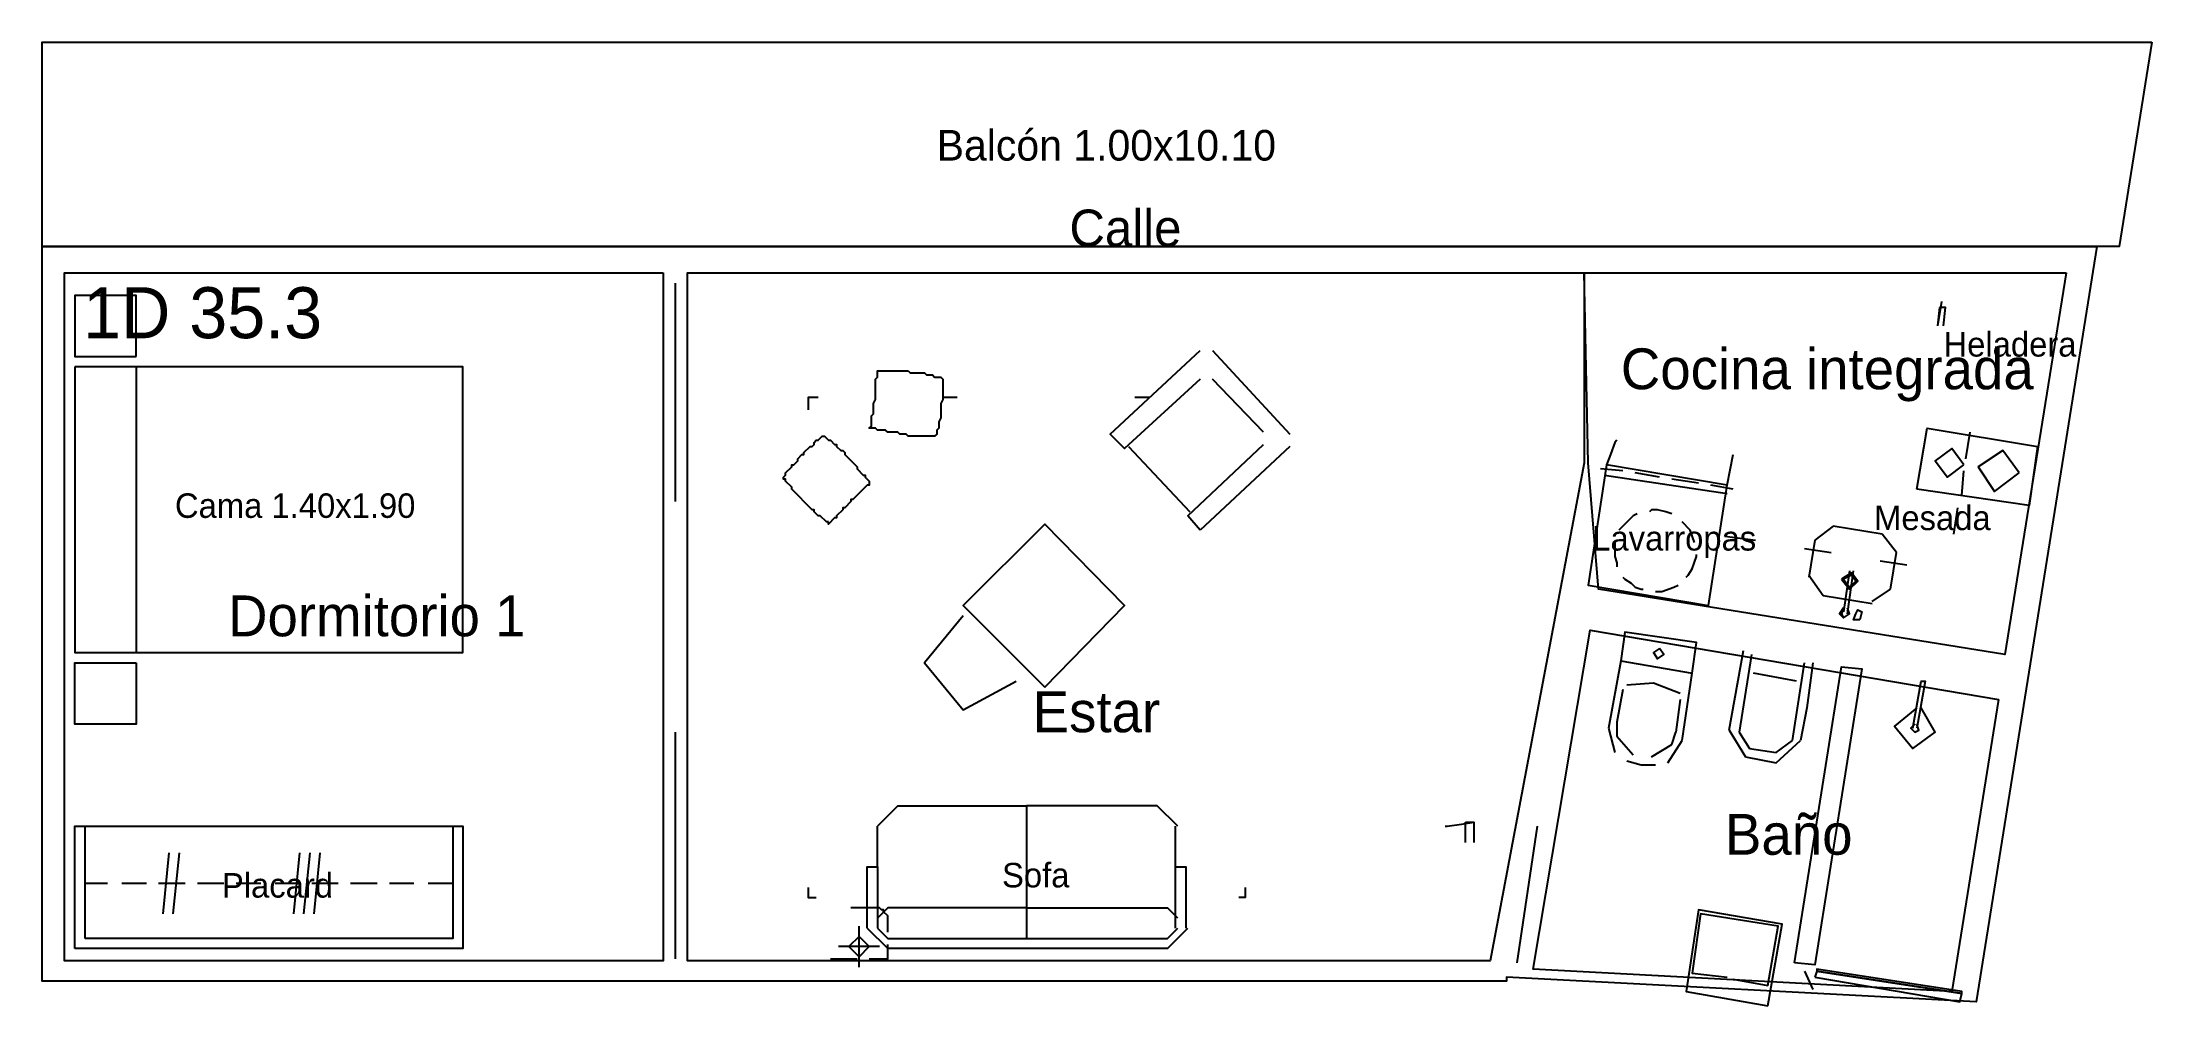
# Model space of a CAD drawing. Header units: metres. Extents: x 0 to 92.5, y -3.6 to 4.7.
# Drawn here: x 0 to 10.33, y -0.02 to 4.7 of the extents above; entities that cross this region are included whole.
import ezdxf

# ---------------------------------------------------------------- set-up
doc = ezdxf.new("R2010")
doc.units = ezdxf.units.M
for name, color, linetype in [('Trazo_Cotas', 9, 'Continuous'), ('Trazo_Entrada', 1, 'Continuous'), ('Trazo_Equipamiento', 8, 'Continuous'), ('Trazo_Estancias', 3, 'Continuous'), ('Trazo_Fachada', 30, 'Continuous'), ('Trazo_Medianeras', 8, 'Continuous'), ('Trazo_Puertas', 1, 'Continuous'), ('Trazo_Unidad', 7, 'Continuous'), ('Trazo_Ventanas', 5, 'Continuous')]:
    doc.layers.add(name, color=color, linetype=linetype)

msp = doc.modelspace()

# ---------------------------------------------------------------- texts
at = {"layer": 'Trazo_Cotas'}
msp.add_text('Balcón 1.00x10.10', height=0.15, dxfattribs=at).set_placement((4.38, 4.12))
at = {"layer": 'Trazo_Equipamiento', "color": 8}
for s, p in [('Heladera', (9.31, 3.16)), ('Cama 1.40x1.90', (0.65, 2.37)), ('Mesada', (8.97, 2.31)), ('Lavarropas', (7.59, 2.21)), ('Placard', (0.88, 0.51)), ('Sofa', (4.7, 0.56))]:
    msp.add_text(s, height=0.12, dxfattribs=at).set_placement(p)
at = {"layer": 'Trazo_Estancias', "color": 30}
msp.add_text('Cocina integrada', height=0.2, dxfattribs=at).set_placement((7.73, 3))
at = {"layer": 'Trazo_Estancias', "color": 5}
msp.add_text('Dormitorio 1', height=0.2, dxfattribs=at).set_placement((0.91, 1.79))
at = {"layer": 'Trazo_Estancias', "color": 2}
msp.add_text('Estar', height=0.2, dxfattribs=at).set_placement((4.85, 1.32))
at = {"layer": 'Trazo_Estancias', "color": 4}
msp.add_text('Baño', height=0.2, dxfattribs=at).set_placement((8.24, 0.72))
at = {"layer": 'Trazo_Fachada'}
msp.add_text('Calle', height=0.18, dxfattribs=at).set_placement((5.03, 3.7))
at = {"layer": 'Trazo_Unidad'}
msp.add_text('1D 35.3', height=0.25, dxfattribs=at).set_placement((0.2, 3.25))

# ---------------------------------------------------------------- linework, layer by layer
at = {"layer": 'Trazo_Cotas'}
msp.add_lwpolyline([(10.33, 4.7), (10.17, 3.7), (0, 3.7), (0, 4.7)], close=True, dxfattribs=at)
at = {"layer": 'Trazo_Entrada'}
msp.add_line((7.07, 0.1), (6.27, 0.1), dxfattribs=at)
at = {"layer": 'Trazo_Equipamiento', "color": 8}
for p, q in [((9.3, 3.43), (9.28, 3.31)), ((9.29, 3.4), (9.28, 3.31)), ((9.42, 2.66), (9.44, 2.79)), ((7.74, 2.6), (7.63, 2.61)), ((7.92, 2.57), (7.8, 2.59)), ((8.25, 2.53), (8.28, 2.68)), ((9.4, 2.48), (9.41, 2.6)), ((7.65, 2.58), (8.25, 2.49)), ((8.11, 2.54), (7.98, 2.56)), ((8.28, 2.51), (8.17, 2.53)), ((9.36, 2.29), (9.38, 2.42)), ((8.24, 2.28), (8.39, 2.26)), ((8.77, 2.33), (8.68, 2.26)), ((9.01, 2.29), (8.77, 2.33)), ((9.08, 2.2), (9.01, 2.29)), ((8.63, 2.22), (8.76, 2.2)), ((8.68, 2.26), (8.65, 2.08)), ((9.05, 2.02), (9.08, 2.2)), ((8.65, 2.09), (8.72, 1.99)), ((8.85, 2.11), (8.82, 1.91)), ((8.84, 1.9), (8.87, 2.11)), ((9, 2.16), (9.13, 2.14)), ((8.72, 1.99), (8.96, 1.95)), ((8.96, 1.96), (9.05, 2.02)), ((7.73, 1.67), (8.08, 1.61)), ((8.26, 1.33), (8.33, 1.72)), ((8.37, 1.7), (8.31, 1.32)), ((8.57, 1.28), (8.63, 1.66)), ((7.89, 1.56), (7.76, 1.55)), ((8.02, 1.51), (7.89, 1.56)), ((8.59, 1.57), (8.38, 1.61)), ((7.74, 1.53), (7.71, 1.37)), ((8.02, 1.48), (8, 1.32)), ((7.71, 1.37), (7.71, 1.3)), ((7.67, 1.34), (7.7, 1.22)), ((7.71, 1.3), (7.79, 1.21)), ((7.88, 1.2), (7.98, 1.26)), ((7.96, 1.17), (8.03, 1.28)), ((7.98, 1.26), (8, 1.32)), ((8.26, 1.33), (8.34, 1.2)), ((8.31, 1.32), (8.36, 1.24)), ((8.36, 1.24), (8.49, 1.22)), ((8.49, 1.17), (8.61, 1.28)), ((8.49, 1.22), (8.57, 1.28)), ((7.76, 1.18), (7.83, 1.16)), ((7.83, 1.16), (7.9, 1.16)), ((8.34, 1.2), (8.49, 1.17)), ((6.97, 0.78), (6.97, 0.88)), ((4, 0.17), (4, 0.37)), ((3.86, 0.21), (3.99, 0.21)), ((4.1, 0.27), (3.9, 0.27)), ((8.63, 0.15), (8.67, 0.06))]:
    msp.add_line(p, q, dxfattribs=at)
at = {"layer": 'Trazo_Equipamiento', "color": 9}
for p, q in [((0.46, 3.11), (0.46, 1.71)), ((5.73, 3.19), (6.11, 2.78)), ((5.98, 2.79), (5.73, 3.05)), ((4.48, 2.96), (4.41, 2.96)), ((5.42, 2.96), (5.35, 2.96)), ((5.32, 2.72), (5.62, 2.4)), ((6.11, 2.72), (5.67, 2.31)), ((4.19, 0.96), (4.09, 0.86)), ((4.82, 0.96), (4.82, 0.38)), ((5.56, 0.86), (5.46, 0.96)), ((4.09, 0.66), (4.09, 0.86)), ((5.55, 0.66), (5.55, 0.86)), ((0.62, 0.73), (0.59, 0.43)), ((0.62, 0.73), (0.59, 0.43)), ((0.67, 0.73), (0.64, 0.43)), ((0.67, 0.73), (0.64, 0.43)), ((1.26, 0.73), (1.23, 0.43)), ((1.26, 0.73), (1.23, 0.43)), ((1.31, 0.73), (1.28, 0.43)), ((1.31, 0.73), (1.28, 0.43)), ((1.36, 0.73), (1.33, 0.43)), ((1.36, 0.73), (1.33, 0.43)), ((0.21, 0.58), (0.32, 0.58)), ((0.21, 0.58), (0.32, 0.58)), ((0.39, 0.58), (0.51, 0.58)), ((0.39, 0.58), (0.51, 0.58)), ((0.57, 0.58), (0.7, 0.58)), ((0.57, 0.58), (0.7, 0.58)), ((0.76, 0.58), (0.89, 0.58)), ((0.76, 0.58), (0.89, 0.58)), ((0.95, 0.58), (1.07, 0.58)), ((0.95, 0.58), (1.07, 0.58)), ((1.14, 0.58), (1.26, 0.58)), ((1.14, 0.58), (1.26, 0.58)), ((1.32, 0.58), (1.45, 0.58)), ((1.32, 0.58), (1.45, 0.58)), ((1.51, 0.58), (1.64, 0.58)), ((1.51, 0.58), (1.64, 0.58)), ((1.7, 0.58), (1.82, 0.58)), ((1.7, 0.58), (1.82, 0.58)), ((1.89, 0.58), (2.01, 0.58)), ((1.89, 0.58), (2.01, 0.58)), ((4.14, 0.46), (4.09, 0.41)), ((4.82, 0.46), (4.14, 0.46)), ((4.82, 0.46), (5.51, 0.46)), ((5.56, 0.41), (5.51, 0.46)), ((4.04, 0.36), (4.14, 0.26)), ((4.09, 0.36), (4.14, 0.31)), ((4.14, 0.31), (5.51, 0.31)), ((5.51, 0.26), (5.61, 0.36)), ((5.51, 0.31), (5.56, 0.36)), ((5.51, 0.26), (4.14, 0.26))]:
    msp.add_line(p, q, dxfattribs=at)
for points in [[(0.46, 3.16), (0.46, 3.46), (0.16, 3.46), (0.16, 3.16)], [(0.16, 3.11), (0.16, 1.71), (2.06, 1.71), (2.06, 3.11)], [(4.24, 3.09), (4.25, 3.08), (4.32, 3.08), (4.33, 3.07), (4.36, 3.07), (4.37, 3.06), (4.4, 3.06), (4.41, 3.05), (4.41, 2.95), (4.4, 2.93), (4.4, 2.86), (4.39, 2.84), (4.39, 2.81), (4.38, 2.8), (4.38, 2.78), (4.37, 2.77), (4.24, 2.77), (4.23, 2.78), (4.2, 2.78), (4.19, 2.79), (4.14, 2.79), (4.13, 2.8), (4.09, 2.8), (4.08, 2.81), (4.05, 2.81), (4.06, 2.82), (4.06, 2.87), (4.07, 2.88), (4.07, 2.93), (4.08, 2.95), (4.08, 3.05), (4.09, 3.06), (4.09, 3.09)], [(3.85, 2.35), (3.84, 2.35), (3.81, 2.38), (3.8, 2.38), (3.78, 2.4), (3.78, 2.41), (3.77, 2.41), (3.67, 2.51), (3.67, 2.52), (3.64, 2.55), (3.64, 2.56), (3.63, 2.56), (3.63, 2.57), (3.64, 2.58), (3.64, 2.59), (3.67, 2.62), (3.67, 2.63), (3.68, 2.63), (3.7, 2.65), (3.7, 2.66), (3.72, 2.68), (3.73, 2.68), (3.73, 2.69), (3.76, 2.72), (3.77, 2.72), (3.78, 2.73), (3.78, 2.74), (3.79, 2.75), (3.8, 2.75), (3.82, 2.77), (3.83, 2.77), (3.85, 2.75), (3.86, 2.75), (3.88, 2.73), (3.89, 2.73), (3.89, 2.72), (3.91, 2.7), (3.92, 2.7), (3.93, 2.69), (3.93, 2.68), (3.99, 2.62), (3.99, 2.61), (4.02, 2.58), (4.03, 2.58), (4.03, 2.57), (4.05, 2.55), (4.05, 2.53), (4.04, 2.53), (3.97, 2.46), (3.96, 2.46), (3.96, 2.45), (3.93, 2.42), (3.92, 2.42), (3.92, 2.41), (3.89, 2.38), (3.89, 2.37), (3.88, 2.37), (3.85, 2.34)], [(4.91, 1.54), (5.3, 1.94), (4.91, 2.34), (4.51, 1.94)], [(0.46, 1.66), (0.46, 1.36), (0.16, 1.36), (0.16, 1.66)], [(0.16, 0.26), (0.16, 0.86), (2.06, 0.86), (2.06, 0.26)], [(0.21, 0.31), (0.21, 0.86), (2.01, 0.86), (2.01, 0.31)]]:
    msp.add_lwpolyline(points, close=True, dxfattribs=at)
at = {"layer": 'Trazo_Equipamiento', "color": 8}
for points in [[(9.31, 3.31), (9.32, 3.4), (9.29, 3.4)], [(7.71, 2.75), (7.7, 2.74), (7.68, 2.68), (7.66, 2.63)], [(7.81, 2.39), (7.79, 2.38), (7.72, 2.31)], [(7.98, 2.39), (7.95, 2.4), (7.91, 2.41), (7.88, 2.41), (7.87, 2.4)], [(8.09, 2.25), (8.07, 2.31), (8.03, 2.35)], [(7.7, 2.25), (7.7, 2.18), (7.71, 2.15), (7.71, 2.13)], [(8.05, 2.08), (8.06, 2.09), (8.08, 2.12), (8.1, 2.18), (8.1, 2.19)], [(7.74, 2.08), (7.75, 2.07), (7.78, 2.05), (7.8, 2.03), (7.83, 2.02), (7.84, 2.02)], [(7.9, 2.01), (7.93, 2.01), (7.99, 2.03), (8.01, 2.04)], [(8.82, 1.93), (8.8, 1.9), (8.82, 1.88), (8.85, 1.9), (8.84, 1.93)], [(8.82, 1.93), (8.81, 1.9), (8.82, 1.88), (8.85, 1.9), (8.84, 1.92)], [(8.03, 1.28), (8.08, 1.61), (8.1, 1.76), (7.75, 1.81), (7.73, 1.67), (7.67, 1.34)], [(8.67, 1.66), (8.64, 1.44), (8.61, 1.28)], [(9.16, 1.34), (9.2, 1.57), (9.22, 1.57), (9.18, 1.34)], [(9.18, 1.44), (9.07, 1.35), (9.16, 1.24), (9.27, 1.32), (9.2, 1.44)], [(9.17, 1.36), (9.15, 1.34), (9.17, 1.32), (9.19, 1.33), (9.18, 1.36)], [(6.87, 0.86), (6.88, 0.86), (6.95, 0.87), (7.01, 0.88)], [(6.97, 0.88), (7.01, 0.88), (7.01, 0.78)], [(4.14, 0.34), (4.14, 0.42), (4.12, 0.44), (4.12, 0.45), (4.11, 0.45), (4.1, 0.46), (3.96, 0.46)], [(8.28, 0.11), (8.45, 0.08), (8.5, 0.37), (8.12, 0.43), (8.08, 0.14), (8.25, 0.12)], [(4.05, 0.21), (4.14, 0.21), (4.14, 0.28)]]:
    msp.add_lwpolyline(points, dxfattribs=at)
at = {"layer": 'Trazo_Equipamiento', "color": 9}
for points in [[(5.67, 3.05), (5.3, 2.71), (5.23, 2.78), (5.67, 3.19)], [(3.8, 2.96), (3.75, 2.96), (3.75, 2.9)], [(5.67, 2.31), (5.61, 2.38), (5.98, 2.73)], [(4.51, 1.89), (4.32, 1.66), (4.51, 1.43), (4.77, 1.57)], [(4.19, 0.96), (4.82, 0.96), (4.82, 0.31)], [(5.46, 0.96), (4.82, 0.96), (4.82, 0.31)], [(4.04, 0.36), (4.04, 0.66), (4.09, 0.66), (4.09, 0.36)], [(5.55, 0.36), (5.55, 0.66), (5.6, 0.66), (5.6, 0.36)], [(3.75, 0.56), (3.75, 0.51), (3.79, 0.51)], [(5.89, 0.56), (5.89, 0.51), (5.86, 0.51)]]:
    msp.add_lwpolyline(points, dxfattribs=at)
at = {"layer": 'Trazo_Equipamiento', "color": 8}
for points in [[(9.18, 2.51), (9.23, 2.81), (9.77, 2.72), (9.73, 2.43)], [(9.41, 2.63), (9.35, 2.71), (9.27, 2.65), (9.33, 2.57)], [(9.68, 2.59), (9.6, 2.7), (9.48, 2.62), (9.56, 2.5)], [(7.66, 2.63), (7.57, 2.04), (8.16, 1.94), (8.25, 2.53)], [(8.81, 2.07), (8.85, 2.02), (8.89, 2.06), (8.86, 2.1)], [(8.82, 2.07), (8.85, 2.03), (8.88, 2.06), (8.86, 2.09)], [(8.9, 1.87), (8.87, 1.87), (8.88, 1.9), (8.89, 1.92), (8.91, 1.91)], [(7.92, 1.73), (7.89, 1.71), (7.91, 1.68), (7.94, 1.7)], [(8.58, 0.19), (8.81, 1.64), (8.91, 1.63), (8.68, 0.18)], [(8.45, -0.02), (8.52, 0.38), (8.11, 0.45), (8.05, 0.05)], [(4.05, 0.27), (4, 0.32), (3.95, 0.27), (4, 0.22)], [(8.68, 0.12), (9.39, 0), (9.4, 0.04), (8.69, 0.15)], [(8.69, 0.15), (9.4, 0.04), (9.4, 0.05), (8.69, 0.16)]]:
    msp.add_lwpolyline(points, close=True, dxfattribs=at)
at = {"layer": 'Trazo_Estancias', "color": 5}
msp.add_lwpolyline([(3.04, 3.57), (3.04, 0.2), (0.11, 0.2), (0.11, 3.57)], close=True, dxfattribs=at)
at = {"layer": 'Trazo_Estancias', "color": 2}
msp.add_lwpolyline([(7.55, 3.57), (7.55, 2.64), (7.09, 0.2), (3.16, 0.2), (3.16, 3.57)], close=True, dxfattribs=at)
at = {"layer": 'Trazo_Estancias', "color": 30}
msp.add_lwpolyline([(9.91, 3.57), (9.61, 1.7), (7.62, 2.02), (7.57, 2.64), (7.55, 3.57)], close=True, dxfattribs=at)
at = {"layer": 'Trazo_Estancias', "color": 4}
msp.add_lwpolyline([(9.58, 1.48), (9.35, 0.05), (7.3, 0.16), (7.58, 1.82)], close=True, dxfattribs=at)
at = {"layer": 'Trazo_Fachada'}
msp.add_line((10.06, 3.7), (0, 3.7), dxfattribs=at)
at = {"layer": 'Trazo_Medianeras'}
msp.add_line((10.06, 3.7), (9.47, 0), dxfattribs=at)
at = {"layer": 'Trazo_Puertas'}
for p, q in [((3.1, 3.52), (3.1, 2.45)), ((3.1, 1.32), (3.1, 0.21)), ((7.32, 0.86), (7.22, 0.19))]:
    msp.add_line(p, q, dxfattribs=at)
at = {"layer": 'Trazo_Unidad'}
msp.add_lwpolyline([(10.06, 3.7), (9.47, 0), (7.17, 0.12), (7.17, 0.1), (0, 0.1), (0, 3.7)], close=True, dxfattribs=at)
at = {"layer": 'Trazo_Ventanas'}
for p, q in [((3.01, 3.7), (0.68, 3.7)), ((6.16, 3.7), (3.83, 3.7)), ((9.31, 3.7), (6.98, 3.7))]:
    msp.add_line(p, q, dxfattribs=at)

msp.set_redraw_order([(e.dxf.handle, doc.entitydb.next_handle()) for e in msp.query("TEXT MTEXT ATTDEF DIMENSION ARC_DIMENSION")])  # texts and dimensions are drawn at this point

doc.saveas('drawing.dxf')
